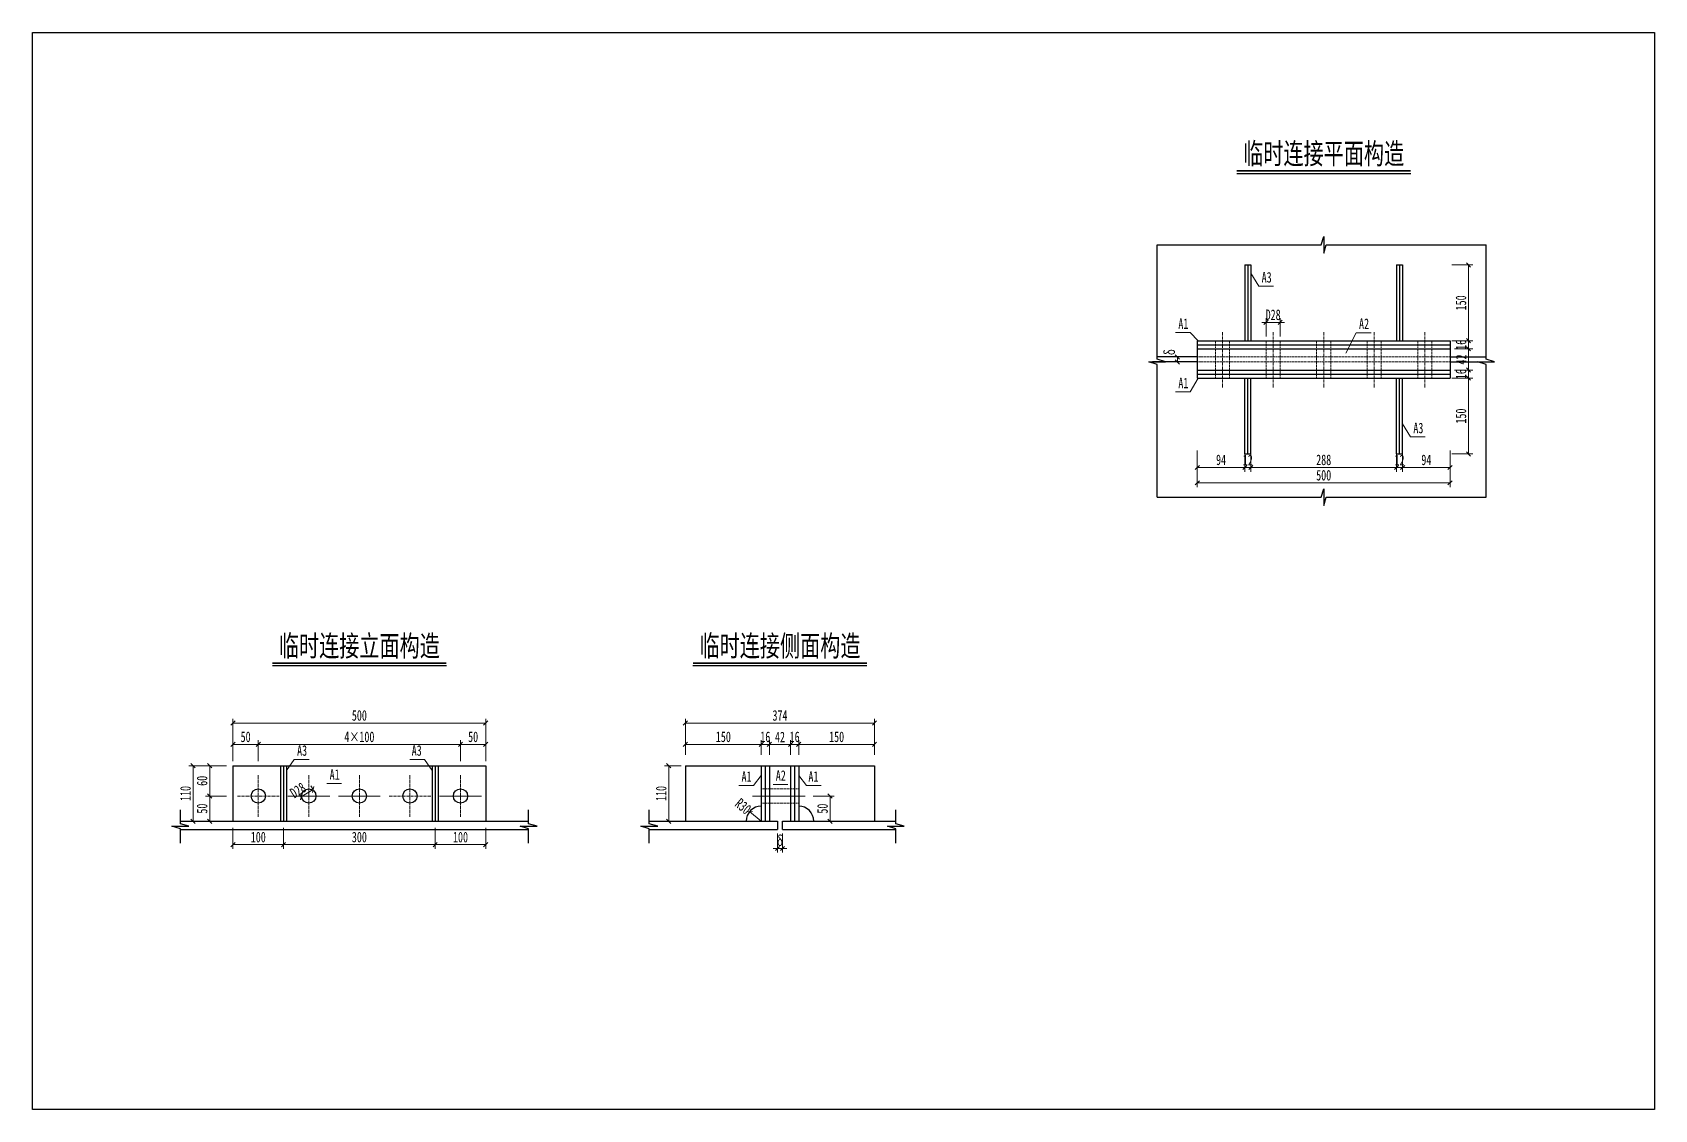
# Model space of a CAD drawing. Header units: millimetres. Extents: x 144887 to 156007, y -97691 to -90952.
# Drawn here: x 148843 to 152051, y -93083 to -90952 of the extents above; entities that cross this region are included whole.
import ezdxf
from ezdxf.enums import TextEntityAlignment as Align

# ---------------------------------------------------------------- set-up
doc = ezdxf.new("R2010")
doc.units = ezdxf.units.MM
doc.linetypes.add('CENTER2', pattern=[28.575, 19.05, -3.175, 3.175, -3.175])
doc.linetypes.add('DASHED', pattern=[0.75, 0.5, -0.25])
doc.layers.get('Defpoints').update_dxf_attribs({"color": 8})
for name, color, linetype, lineweight in [('中心线', 2, 'CENTER2', 15), ('文字', 7, 'Continuous', 15), ('标注线及字体', 2, 'Continuous', 15), ('细实线', 4, 'Continuous', 15), ('虚线', 7, 'DASHED', 13), ('钢板粗线', 1, 'Continuous', 25)]:
    doc.layers.add(name, color=color, linetype=linetype, lineweight=lineweight)
doc.styles.add('111', font='', dxfattribs={"width": 0.7})
doc.styles.add('BM_Dim', font='', dxfattribs={"width": 0.85})
doc.styles.get('111').set_extended_font_data('仿宋_GB2312')
doc.styles.get('BM_Dim').set_extended_font_data('仿宋_GB2312')
doc.dimstyles.new('200', dxfattribs={"dimscale": 0, "dimtxt": 2.5, "dimasz": 1, "dimexe": 1, "dimexo": 1, "dimgap": 0.6, "dimtad": 1, "dimdec": 0, "dimdsep": 46, "dimtxsty": '111', "dimblk": 'OBLIQUE', "dimcen": 0, "dimclrd": 4, "dimclre": 4, "dimclrt": 4, "dimadec": 1, "dimazin": 2, "dimtfac": 1, "dimtdec": 0, "dimtix": 1, "dimtmove": 2, "dimatfit": 3, "dimfxl": 4, "dimfxlon": 1, "dimtolj": 1, "dimlwd": -1, "dimlwe": -1, "dimarcsym": 0})

msp = doc.modelspace()

# ---------------------------------------------------------------- texts
at = {"layer": '文字', "style": 'BM_Dim', "width": 0.7}
for s, p in [('A3', (151283.7, -91453)), ('A1', (151118.9, -91544.7)), ('A2', (151476.3, -91544.9)), ('A1', (151118.9, -91662.1)), ('A3', (151583.7, -91751.2)), ('A3', (149375.9, -92389.4)), ('A3', (149602.6, -92389.4)), ('A1', (149440.3, -92436.9)), ('A1', (150255, -92440.8)), ('A2', (150322.7, -92439)), ('A1', (150387.2, -92440.8))]:
    msp.add_text(s, height=20.83, dxfattribs=at).set_placement(p, align=Align.BOTTOM_CENTER)
at = {"layer": '标注线及字体', "style": '111', "width": 0.7}
for s, p in [('临时连接平面构造', (151396.5, -91190.5)), ('临时连接立面构造', (149489.2, -92164.7)), ('临时连接侧面构造', (150321.1, -92164.7))]:
    msp.add_text(s, height=41.67, dxfattribs=at).set_placement(p, align=Align.MIDDLE)

# ---------------------------------------------------------------- blocks, each defined once
blk = doc.blocks.new('_Oblique')
at = {"color": 0, "linetype": 'ByBlock', "lineweight": -2}
blk.add_line((-0.5, -0.5), (0.5, 0.5), dxfattribs=at)
blk = doc.blocks.new('*D816')
at = {"layer": 'Defpoints', "color": 0}
for p in [(149239.2, -92360.7), (149239.2, -92403), (149289.2, -92408)]:
    blk.add_point(p, dxfattribs=at)
at = {"layer": '细实线', "color": 4}
for p, q in [((149239.2, -92394), (149239.2, -92352.4)), ((149289.2, -92360.7), (149239.2, -92360.7)), ((149289.2, -92394), (149289.2, -92352.4))]:
    blk.add_line(p, q, dxfattribs=at)
at = {"layer": '细实线', "color": 4, "xscale": 8.333333333333332, "yscale": 8.333333333333332, "zscale": 8.333333333333332, "rotation": 180}
blk.add_blockref('_Oblique', (149239.2, -92360.7), dxfattribs=at)
at = {"layer": '细实线', "color": 4, "xscale": 8.333333333333332, "yscale": 8.333333333333332, "zscale": 8.333333333333332}
blk.add_blockref('_Oblique', (149289.2, -92360.7), dxfattribs=at)
at = {"layer": '细实线', "color": 4, "insert": (149264.2, -92345.8), "char_height": 20.83, "attachment_point": 5, "style": '111'}
blk.add_mtext('\\A1;50', dxfattribs=at)
blk = doc.blocks.new('*D817')
at = {"layer": 'Defpoints', "color": 0}
for p in [(149289.2, -92360.7), (149289.2, -92403), (149689.2, -92403)]:
    blk.add_point(p, dxfattribs=at)
at = {"layer": '细实线', "color": 4}
for p, q in [((149289.2, -92394), (149289.2, -92352.4)), ((149689.2, -92360.7), (149289.2, -92360.7)), ((149689.2, -92394), (149689.2, -92352.4))]:
    blk.add_line(p, q, dxfattribs=at)
at = {"layer": '细实线', "color": 4, "xscale": 8.333333333333332, "yscale": 8.333333333333332, "zscale": 8.333333333333332, "rotation": 180}
blk.add_blockref('_Oblique', (149289.2, -92360.7), dxfattribs=at)
at = {"layer": '细实线', "color": 4, "xscale": 8.333333333333332, "yscale": 8.333333333333332, "zscale": 8.333333333333332}
blk.add_blockref('_Oblique', (149689.2, -92360.7), dxfattribs=at)
at = {"layer": '细实线', "color": 4, "insert": (149489.2, -92345.8), "char_height": 20.83, "attachment_point": 5, "style": '111'}
blk.add_mtext('\\A1;4×100', dxfattribs=at)
blk = doc.blocks.new('*D818')
at = {"layer": 'Defpoints', "color": 0}
for p in [(149739.2, -92360.7), (149689.2, -92403), (149739.2, -92403)]:
    blk.add_point(p, dxfattribs=at)
at = {"layer": '细实线', "color": 4}
for p, q in [((149689.2, -92394), (149689.2, -92352.4)), ((149689.2, -92360.7), (149739.2, -92360.7)), ((149739.2, -92394), (149739.2, -92352.4))]:
    blk.add_line(p, q, dxfattribs=at)
at = {"layer": '细实线', "color": 4, "xscale": 8.333333333333332, "yscale": 8.333333333333332, "zscale": 8.333333333333332, "rotation": 180}
blk.add_blockref('_Oblique', (149689.2, -92360.7), dxfattribs=at)
at = {"layer": '细实线', "color": 4, "xscale": 8.333333333333332, "yscale": 8.333333333333332, "zscale": 8.333333333333332}
blk.add_blockref('_Oblique', (149739.2, -92360.7), dxfattribs=at)
at = {"layer": '细实线', "color": 4, "insert": (149714.2, -92345.8), "char_height": 20.83, "attachment_point": 5, "style": '111'}
blk.add_mtext('\\A1;50', dxfattribs=at)
blk = doc.blocks.new('*D819')
at = {"layer": 'Defpoints', "color": 0}
for p in [(149739.2, -92318.4), (149239.2, -92389.3), (149739.2, -92389.3)]:
    blk.add_point(p, dxfattribs=at)
at = {"layer": '细实线', "color": 4}
for p, q in [((149239.2, -92351.8), (149239.2, -92310.1)), ((149239.2, -92318.4), (149739.2, -92318.4)), ((149739.2, -92351.8), (149739.2, -92310.1))]:
    blk.add_line(p, q, dxfattribs=at)
at = {"layer": '细实线', "color": 4, "xscale": 8.333333333333332, "yscale": 8.333333333333332, "zscale": 8.333333333333332, "rotation": 180}
blk.add_blockref('_Oblique', (149239.2, -92318.4), dxfattribs=at)
at = {"layer": '细实线', "color": 4, "xscale": 8.333333333333332, "yscale": 8.333333333333332, "zscale": 8.333333333333332}
blk.add_blockref('_Oblique', (149739.2, -92318.4), dxfattribs=at)
at = {"layer": '细实线', "color": 4, "insert": (149489.2, -92303.5), "char_height": 20.83, "attachment_point": 5, "style": '111'}
blk.add_mtext('\\A1;500', dxfattribs=at)
blk = doc.blocks.new('*D820')
at = {"layer": 'Defpoints', "color": 0}
for p in [(149252.9, -92402.8), (149193.1, -92462.8), (149252.9, -92462.8)]:
    blk.add_point(p, dxfattribs=at)
at = {"layer": '细实线', "color": 4}
for p, q in [((149226.4, -92402.8), (149184.7, -92402.8)), ((149193.1, -92402.8), (149193.1, -92462.8)), ((149226.4, -92462.8), (149184.7, -92462.8))]:
    blk.add_line(p, q, dxfattribs=at)
at = {"layer": '细实线', "color": 4, "xscale": 8.333333333333332, "yscale": 8.333333333333332, "zscale": 8.333333333333332}
for p, rotation in [((149193.1, -92402.8), 90), ((149193.1, -92462.8), 270)]:
    blk.add_blockref('_Oblique', p, dxfattribs=dict(at, rotation=rotation))
at = {"layer": '细实线', "color": 4, "insert": (149178.2, -92432.8), "char_height": 20.83, "attachment_point": 5, "rotation": 90, "style": '111'}
blk.add_mtext('\\A1;60', dxfattribs=at)
blk = doc.blocks.new('*D821')
at = {"layer": 'Defpoints', "color": 0}
for p in [(149287.4, -92462.8), (149193.1, -92512.8), (149258, -92512.8)]:
    blk.add_point(p, dxfattribs=at)
at = {"layer": '细实线', "color": 4}
for p, q in [((149226.4, -92462.8), (149184.7, -92462.8)), ((149193.1, -92462.8), (149193.1, -92512.8)), ((149226.4, -92512.8), (149184.7, -92512.8))]:
    blk.add_line(p, q, dxfattribs=at)
at = {"layer": '细实线', "color": 4, "xscale": 8.333333333333332, "yscale": 8.333333333333332, "zscale": 8.333333333333332}
for p, rotation in [((149193.1, -92462.8), 90), ((149193.1, -92512.8), 270)]:
    blk.add_blockref('_Oblique', p, dxfattribs=dict(at, rotation=rotation))
at = {"layer": '细实线', "color": 4, "insert": (149178.2, -92487.8), "char_height": 20.83, "attachment_point": 5, "rotation": 90, "style": '111'}
blk.add_mtext('\\A1;50', dxfattribs=at)
blk = doc.blocks.new('*D822')
at = {"layer": 'Defpoints', "color": 0}
for p in [(149239.2, -92402.8), (149160.2, -92512.8), (149239.2, -92512.8)]:
    blk.add_point(p, dxfattribs=at)
at = {"layer": '细实线', "color": 4}
for p, q in [((149193.5, -92402.8), (149151.8, -92402.8)), ((149160.2, -92402.8), (149160.2, -92512.8)), ((149193.5, -92512.8), (149151.8, -92512.8))]:
    blk.add_line(p, q, dxfattribs=at)
at = {"layer": '细实线', "color": 4, "xscale": 8.333333333333332, "yscale": 8.333333333333332, "zscale": 8.333333333333332}
for p, rotation in [((149160.2, -92402.8), 90), ((149160.2, -92512.8), 270)]:
    blk.add_blockref('_Oblique', p, dxfattribs=dict(at, rotation=rotation))
at = {"layer": '细实线', "color": 4, "insert": (149145.3, -92457.8), "char_height": 20.83, "attachment_point": 5, "rotation": 90, "style": '111'}
blk.add_mtext('\\A1;110', dxfattribs=at)
blk = doc.blocks.new('*D823')
at = {"layer": 'Defpoints', "color": 0}
for p in [(149239.2, -92512.8), (149339.2, -92512.8), (149339.2, -92559.1)]:
    blk.add_point(p, dxfattribs=at)
at = {"layer": '细实线', "color": 4}
for p, q in [((149239.2, -92525.7), (149239.2, -92567.4)), ((149339.2, -92525.7), (149339.2, -92567.4)), ((149239.2, -92559.1), (149339.2, -92559.1))]:
    blk.add_line(p, q, dxfattribs=at)
at = {"layer": '细实线', "color": 4, "xscale": 8.333333333333332, "yscale": 8.333333333333332, "zscale": 8.333333333333332, "rotation": 180}
blk.add_blockref('_Oblique', (149239.2, -92559.1), dxfattribs=at)
at = {"layer": '细实线', "color": 4, "xscale": 8.333333333333332, "yscale": 8.333333333333332, "zscale": 8.333333333333332}
blk.add_blockref('_Oblique', (149339.2, -92559.1), dxfattribs=at)
at = {"layer": '细实线', "color": 4, "insert": (149289.2, -92544.2), "char_height": 20.83, "attachment_point": 5, "style": '111'}
blk.add_mtext('\\A1;100', dxfattribs=at)
blk = doc.blocks.new('*D824')
at = {"layer": 'Defpoints', "color": 0}
for p in [(149339.2, -92512.8), (149639.2, -92512.8), (149639.2, -92559.1)]:
    blk.add_point(p, dxfattribs=at)
at = {"layer": '细实线', "color": 4}
for p, q in [((149339.2, -92525.7), (149339.2, -92567.4)), ((149639.2, -92525.7), (149639.2, -92567.4)), ((149339.2, -92559.1), (149639.2, -92559.1))]:
    blk.add_line(p, q, dxfattribs=at)
at = {"layer": '细实线', "color": 4, "xscale": 8.333333333333332, "yscale": 8.333333333333332, "zscale": 8.333333333333332, "rotation": 180}
blk.add_blockref('_Oblique', (149339.2, -92559.1), dxfattribs=at)
at = {"layer": '细实线', "color": 4, "xscale": 8.333333333333332, "yscale": 8.333333333333332, "zscale": 8.333333333333332}
blk.add_blockref('_Oblique', (149639.2, -92559.1), dxfattribs=at)
at = {"layer": '细实线', "color": 4, "insert": (149489.2, -92544.2), "char_height": 20.83, "attachment_point": 5, "style": '111'}
blk.add_mtext('\\A1;300', dxfattribs=at)
blk = doc.blocks.new('*D825')
at = {"layer": 'Defpoints', "color": 0}
for p in [(149639.2, -92512.8), (149739.2, -92512.8), (149639.2, -92559.1)]:
    blk.add_point(p, dxfattribs=at)
at = {"layer": '细实线', "color": 4}
for p, q in [((149639.2, -92525.7), (149639.2, -92567.4)), ((149739.2, -92525.7), (149739.2, -92567.4)), ((149739.2, -92559.1), (149639.2, -92559.1))]:
    blk.add_line(p, q, dxfattribs=at)
at = {"layer": '细实线', "color": 4, "xscale": 8.333333333333332, "yscale": 8.333333333333332, "zscale": 8.333333333333332, "rotation": 180}
blk.add_blockref('_Oblique', (149639.2, -92559.1), dxfattribs=at)
at = {"layer": '细实线', "color": 4, "xscale": 8.333333333333332, "yscale": 8.333333333333332, "zscale": 8.333333333333332}
blk.add_blockref('_Oblique', (149739.2, -92559.1), dxfattribs=at)
at = {"layer": '细实线', "color": 4, "insert": (149689.2, -92544.2), "char_height": 20.83, "attachment_point": 5, "style": '111'}
blk.add_mtext('\\A1;100', dxfattribs=at)
blk = doc.blocks.new('*D826')
at = {"layer": 'Defpoints', "color": 0}
for p in [(149397.6, -92449.8), (149401.1, -92455.4), (149377.4, -92470.3)]:
    blk.add_point(p, dxfattribs=at)
at = {"layer": '细实线', "color": 4}
for p, q in [((149373.9, -92464.7), (149369.5, -92457.7)), ((149373.9, -92464.7), (149397.6, -92449.8)), ((149397.6, -92449.8), (149393.2, -92442.8))]:
    blk.add_line(p, q, dxfattribs=at)
at = {"layer": '细实线', "color": 4, "xscale": 8.333333333333332, "yscale": 8.333333333333332, "zscale": 8.333333333333332}
for p, rotation in [((149373.9, -92464.7), 212.0726674628615), ((149397.6, -92449.8), 32.07266746286147)]:
    blk.add_blockref('_Oblique', p, dxfattribs=dict(at, rotation=rotation))
at = {"layer": '细实线', "color": 4, "insert": (149367.7, -92451.5), "char_height": 20.83, "attachment_point": 5, "rotation": 32.0727, "style": '111'}
blk.add_mtext('\\A1;D28', dxfattribs=at)
blk = doc.blocks.new('*D827')
at = {"layer": 'Defpoints', "color": 0}
for p in [(150284.1, -92360.7), (150134.1, -92389.3), (150284.1, -92389.3)]:
    blk.add_point(p, dxfattribs=at)
at = {"layer": '细实线', "color": 4}
for p, q in [((150134.1, -92381), (150134.1, -92352.4)), ((150134.1, -92360.7), (150284.1, -92360.7)), ((150284.1, -92381), (150284.1, -92352.4))]:
    blk.add_line(p, q, dxfattribs=at)
at = {"layer": '细实线', "color": 4, "xscale": 8.333333333333332, "yscale": 8.333333333333332, "zscale": 8.333333333333332, "rotation": 180}
blk.add_blockref('_Oblique', (150134.1, -92360.7), dxfattribs=at)
at = {"layer": '细实线', "color": 4, "xscale": 8.333333333333332, "yscale": 8.333333333333332, "zscale": 8.333333333333332}
blk.add_blockref('_Oblique', (150284.1, -92360.7), dxfattribs=at)
at = {"layer": '细实线', "color": 4, "insert": (150209.1, -92345.8), "char_height": 20.83, "attachment_point": 5, "style": '111'}
blk.add_mtext('\\A1;150', dxfattribs=at)
blk = doc.blocks.new('*D828')
at = {"layer": 'Defpoints', "color": 0}
for p in [(150300.1, -92360.7), (150284.1, -92389.3), (150300.1, -92389.3)]:
    blk.add_point(p, dxfattribs=at)
at = {"layer": '细实线', "color": 4}
for p, q in [((150284.1, -92360.7), (150275.7, -92360.7)), ((150284.1, -92381), (150284.1, -92352.4)), ((150284.1, -92360.7), (150300.1, -92360.7)), ((150300.1, -92381), (150300.1, -92352.4)), ((150300.1, -92360.7), (150308.4, -92360.7))]:
    blk.add_line(p, q, dxfattribs=at)
at = {"layer": '细实线', "color": 4, "xscale": 8.333333333333332, "yscale": 8.333333333333332, "zscale": 8.333333333333332}
blk.add_blockref('_Oblique', (150284.1, -92360.7), dxfattribs=at)
at = {"layer": '细实线', "color": 4, "xscale": 8.333333333333332, "yscale": 8.333333333333332, "zscale": 8.333333333333332, "rotation": 180}
blk.add_blockref('_Oblique', (150300.1, -92360.7), dxfattribs=at)
at = {"layer": '细实线', "color": 4, "insert": (150292.1, -92345.8), "char_height": 20.83, "attachment_point": 5, "style": '111'}
blk.add_mtext('\\A1;16', dxfattribs=at)
blk = doc.blocks.new('*D829')
at = {"layer": 'Defpoints', "color": 0}
for p in [(150342.1, -92360.7), (150300.1, -92389.3), (150342.1, -92389.3)]:
    blk.add_point(p, dxfattribs=at)
at = {"layer": '细实线', "color": 4}
for p, q in [((150300.1, -92381), (150300.1, -92352.4)), ((150300.1, -92360.7), (150342.1, -92360.7)), ((150342.1, -92381), (150342.1, -92352.4))]:
    blk.add_line(p, q, dxfattribs=at)
at = {"layer": '细实线', "color": 4, "xscale": 8.333333333333332, "yscale": 8.333333333333332, "zscale": 8.333333333333332, "rotation": 180}
blk.add_blockref('_Oblique', (150300.1, -92360.7), dxfattribs=at)
at = {"layer": '细实线', "color": 4, "xscale": 8.333333333333332, "yscale": 8.333333333333332, "zscale": 8.333333333333332}
blk.add_blockref('_Oblique', (150342.1, -92360.7), dxfattribs=at)
at = {"layer": '细实线', "color": 4, "insert": (150321.1, -92346), "char_height": 20.83, "attachment_point": 5, "style": '111'}
blk.add_mtext('\\A1;42', dxfattribs=at)
blk = doc.blocks.new('*D830')
at = {"layer": 'Defpoints', "color": 0}
for p in [(150358.1, -92360.7), (150358.1, -92389.3), (150508.1, -92389.3)]:
    blk.add_point(p, dxfattribs=at)
at = {"layer": '细实线', "color": 4}
for p, q in [((150358.1, -92381), (150358.1, -92352.4)), ((150508.1, -92360.7), (150358.1, -92360.7)), ((150508.1, -92381), (150508.1, -92352.4))]:
    blk.add_line(p, q, dxfattribs=at)
at = {"layer": '细实线', "color": 4, "xscale": 8.333333333333332, "yscale": 8.333333333333332, "zscale": 8.333333333333332, "rotation": 180}
blk.add_blockref('_Oblique', (150358.1, -92360.7), dxfattribs=at)
at = {"layer": '细实线', "color": 4, "xscale": 8.333333333333332, "yscale": 8.333333333333332, "zscale": 8.333333333333332}
blk.add_blockref('_Oblique', (150508.1, -92360.7), dxfattribs=at)
at = {"layer": '细实线', "color": 4, "insert": (150433.1, -92345.8), "char_height": 20.83, "attachment_point": 5, "style": '111'}
blk.add_mtext('\\A1;150', dxfattribs=at)
blk = doc.blocks.new('*D831')
at = {"layer": 'Defpoints', "color": 0}
for p in [(150342.1, -92360.7), (150342.1, -92389.3), (150358.1, -92389.3)]:
    blk.add_point(p, dxfattribs=at)
at = {"layer": '细实线', "color": 4}
for p, q in [((150342.1, -92360.7), (150333.7, -92360.7)), ((150342.1, -92381), (150342.1, -92352.4)), ((150358.1, -92360.7), (150342.1, -92360.7)), ((150358.1, -92381), (150358.1, -92352.4)), ((150358.1, -92360.7), (150366.4, -92360.7))]:
    blk.add_line(p, q, dxfattribs=at)
at = {"layer": '细实线', "color": 4, "xscale": 8.333333333333332, "yscale": 8.333333333333332, "zscale": 8.333333333333332}
blk.add_blockref('_Oblique', (150342.1, -92360.7), dxfattribs=at)
at = {"layer": '细实线', "color": 4, "xscale": 8.333333333333332, "yscale": 8.333333333333332, "zscale": 8.333333333333332, "rotation": 180}
blk.add_blockref('_Oblique', (150358.1, -92360.7), dxfattribs=at)
at = {"layer": '细实线', "color": 4, "insert": (150350.1, -92345.8), "char_height": 20.83, "attachment_point": 5, "style": '111'}
blk.add_mtext('\\A1;16', dxfattribs=at)
blk = doc.blocks.new('*D832')
at = {"layer": 'Defpoints', "color": 0}
for p in [(150508.1, -92318.4), (150134.1, -92389.3), (150508.1, -92389.3)]:
    blk.add_point(p, dxfattribs=at)
at = {"layer": '细实线', "color": 4}
for p, q in [((150134.1, -92351.8), (150134.1, -92310.1)), ((150134.1, -92318.4), (150508.1, -92318.4)), ((150508.1, -92351.8), (150508.1, -92310.1))]:
    blk.add_line(p, q, dxfattribs=at)
at = {"layer": '细实线', "color": 4, "xscale": 8.333333333333332, "yscale": 8.333333333333332, "zscale": 8.333333333333332, "rotation": 180}
blk.add_blockref('_Oblique', (150134.1, -92318.4), dxfattribs=at)
at = {"layer": '细实线', "color": 4, "xscale": 8.333333333333332, "yscale": 8.333333333333332, "zscale": 8.333333333333332}
blk.add_blockref('_Oblique', (150508.1, -92318.4), dxfattribs=at)
at = {"layer": '细实线', "color": 4, "insert": (150321.1, -92303.5), "char_height": 20.83, "attachment_point": 5, "style": '111'}
blk.add_mtext('\\A1;374', dxfattribs=at)
blk = doc.blocks.new('*D833')
at = {"layer": 'Defpoints', "color": 0}
for p in [(150134.1, -92402.8), (150101, -92512.8), (150134.1, -92512.8)]:
    blk.add_point(p, dxfattribs=at)
at = {"layer": '细实线', "color": 4}
for p, q in [((150125.7, -92402.8), (150092.6, -92402.8)), ((150101, -92402.8), (150101, -92512.8)), ((150125.7, -92512.8), (150092.6, -92512.8))]:
    blk.add_line(p, q, dxfattribs=at)
at = {"layer": '细实线', "color": 4, "xscale": 8.333333333333332, "yscale": 8.333333333333332, "zscale": 8.333333333333332}
for p, rotation in [((150101, -92402.8), 90), ((150101, -92512.8), 270)]:
    blk.add_blockref('_Oblique', p, dxfattribs=dict(at, rotation=rotation))
at = {"layer": '细实线', "color": 4, "insert": (150086.1, -92457.8), "char_height": 20.83, "attachment_point": 5, "rotation": 90, "style": '111'}
blk.add_mtext('\\A1;110', dxfattribs=at)
blk = doc.blocks.new('*D834')
at = {"layer": 'Defpoints', "color": 0}
for p in [(150371.1, -92462.8), (150358.1, -92512.8), (150420.2, -92512.8)]:
    blk.add_point(p, dxfattribs=at)
at = {"layer": '细实线', "color": 4}
for p, q in [((150386.9, -92462.8), (150428.5, -92462.8)), ((150420.2, -92462.8), (150420.2, -92512.8)), ((150386.9, -92512.8), (150428.5, -92512.8))]:
    blk.add_line(p, q, dxfattribs=at)
at = {"layer": '细实线', "color": 4, "xscale": 8.333333333333332, "yscale": 8.333333333333332, "zscale": 8.333333333333332}
for p, rotation in [((150420.2, -92462.8), 90), ((150420.2, -92512.8), 270)]:
    blk.add_blockref('_Oblique', p, dxfattribs=dict(at, rotation=rotation))
at = {"layer": '细实线', "color": 4, "insert": (150405.3, -92487.8), "char_height": 20.83, "attachment_point": 5, "rotation": 90, "style": '111'}
blk.add_mtext('\\A1;50', dxfattribs=at)
blk = doc.blocks.new('*D835')
at = {"layer": 'Defpoints', "color": 0}
for p in [(150260.9, -92493.7), (150284.1, -92512.8)]:
    blk.add_point(p, dxfattribs=at)
at = {"layer": '细实线', "color": 4}
for p in [(150260.9, -92493.7), (150284.1, -92512.8)]:
    blk.add_line(p, (150260.9, -92493.7), dxfattribs=at)
at = {"layer": '细实线', "color": 4, "xscale": 8.333333333333332, "yscale": 8.333333333333332, "zscale": 8.333333333333332, "rotation": 320.4011277066479}
blk.add_blockref('_Oblique', (150260.9, -92493.7), dxfattribs=at)
at = {"layer": '细实线', "color": 4, "insert": (150248.2, -92483.2), "char_height": 20.83, "attachment_point": 5, "rotation": 320.4011, "style": '111'}
blk.add_mtext('\\A1;R30', dxfattribs=at)
blk = doc.blocks.new('*D836')
at = {"layer": 'Defpoints', "color": 0}
for p in [(150316.1, -92528.8), (150326.1, -92528.8), (150326.1, -92566.6)]:
    blk.add_point(p, dxfattribs=at)
at = {"layer": '细实线', "color": 4}
for p, q in [((150316.1, -92537.2), (150316.1, -92574.9)), ((150326.1, -92537.2), (150326.1, -92574.9)), ((150316.1, -92566.6), (150307.7, -92566.6)), ((150316.1, -92566.6), (150326.1, -92566.6)), ((150326.1, -92566.6), (150334.4, -92566.6))]:
    blk.add_line(p, q, dxfattribs=at)
at = {"layer": '细实线', "color": 4, "xscale": 8.333333333333332, "yscale": 8.333333333333332, "zscale": 8.333333333333332}
blk.add_blockref('_Oblique', (150316.1, -92566.6), dxfattribs=at)
at = {"layer": '细实线', "color": 4, "xscale": 8.333333333333332, "yscale": 8.333333333333332, "zscale": 8.333333333333332, "rotation": 180}
blk.add_blockref('_Oblique', (150326.1, -92566.6), dxfattribs=at)
at = {"layer": '细实线', "color": 4, "insert": (150321.1, -92551.5), "char_height": 20.83, "attachment_point": 5, "style": '111'}
blk.add_mtext('\\A1;δ', dxfattribs=at)
blk = doc.blocks.new('*D837')
at = {"layer": 'Defpoints', "color": 0}
for p in [(151161.9, -91593.9), (151107.1, -91603.9), (151161.9, -91603.9)]:
    blk.add_point(p, dxfattribs=at)
at = {"layer": '细实线', "color": 4}
for p, q in [((151140.4, -91593.9), (151098.8, -91593.9)), ((151107.1, -91593.9), (151107.1, -91603.9)), ((151140.4, -91603.9), (151098.8, -91603.9))]:
    blk.add_line(p, q, dxfattribs=at)
at = {"layer": '细实线', "color": 4, "xscale": 8.333333333333332, "yscale": 8.333333333333332, "zscale": 8.333333333333332}
for p, rotation in [((151107.1, -91593.9), 90), ((151107.1, -91603.9), 270)]:
    blk.add_blockref('_Oblique', p, dxfattribs=dict(at, rotation=rotation))
at = {"layer": '细实线', "color": 4, "insert": (151092, -91584.5), "char_height": 20.83, "attachment_point": 5, "rotation": 90, "style": '111'}
blk.add_mtext('\\A1;δ', dxfattribs=at)
blk = doc.blocks.new('*D838')
at = {"layer": 'Defpoints', "color": 0}
for p in [(151146.5, -91630.3), (151240.5, -91630.3), (151240.5, -91812.6)]:
    blk.add_point(p, dxfattribs=at)
at = {"layer": '细实线', "color": 4}
for p, q in [((151146.5, -91779.3), (151146.5, -91821)), ((151240.5, -91779.3), (151240.5, -91821)), ((151146.5, -91812.6), (151240.5, -91812.6))]:
    blk.add_line(p, q, dxfattribs=at)
at = {"layer": '细实线', "color": 4, "xscale": 8.333333333333332, "yscale": 8.333333333333332, "zscale": 8.333333333333332, "rotation": 180}
blk.add_blockref('_Oblique', (151146.5, -91812.6), dxfattribs=at)
at = {"layer": '细实线', "color": 4, "xscale": 8.333333333333332, "yscale": 8.333333333333332, "zscale": 8.333333333333332}
blk.add_blockref('_Oblique', (151240.5, -91812.6), dxfattribs=at)
at = {"layer": '细实线', "color": 4, "insert": (151193.5, -91797.7), "char_height": 20.83, "attachment_point": 5, "style": '111'}
blk.add_mtext('\\A1;94', dxfattribs=at)
blk = doc.blocks.new('*D839')
at = {"layer": 'Defpoints', "color": 0}
for p in [(151240.5, -91780.3), (151252.5, -91780.3), (151252.5, -91812.6)]:
    blk.add_point(p, dxfattribs=at)
at = {"layer": '细实线', "color": 4}
for p, q in [((151240.5, -91788.6), (151240.5, -91821)), ((151252.5, -91788.6), (151252.5, -91821)), ((151240.5, -91812.6), (151232.2, -91812.6)), ((151240.5, -91812.6), (151252.5, -91812.6)), ((151252.5, -91812.6), (151260.9, -91812.6))]:
    blk.add_line(p, q, dxfattribs=at)
at = {"layer": '细实线', "color": 4, "xscale": 8.333333333333332, "yscale": 8.333333333333332, "zscale": 8.333333333333332}
blk.add_blockref('_Oblique', (151240.5, -91812.6), dxfattribs=at)
at = {"layer": '细实线', "color": 4, "xscale": 8.333333333333332, "yscale": 8.333333333333332, "zscale": 8.333333333333332, "rotation": 180}
blk.add_blockref('_Oblique', (151252.5, -91812.6), dxfattribs=at)
at = {"layer": '细实线', "color": 4, "insert": (151246.5, -91797.9), "char_height": 20.83, "attachment_point": 5, "style": '111'}
blk.add_mtext('\\A1;12', dxfattribs=at)
blk = doc.blocks.new('*D840')
at = {"layer": 'Defpoints', "color": 0}
for p in [(151252.5, -91630.3), (151540.5, -91630.3), (151540.5, -91812.6)]:
    blk.add_point(p, dxfattribs=at)
at = {"layer": '细实线', "color": 4}
for p, q in [((151252.5, -91779.3), (151252.5, -91821)), ((151540.5, -91779.3), (151540.5, -91821)), ((151252.5, -91812.6), (151540.5, -91812.6))]:
    blk.add_line(p, q, dxfattribs=at)
at = {"layer": '细实线', "color": 4, "xscale": 8.333333333333332, "yscale": 8.333333333333332, "zscale": 8.333333333333332, "rotation": 180}
blk.add_blockref('_Oblique', (151252.5, -91812.6), dxfattribs=at)
at = {"layer": '细实线', "color": 4, "xscale": 8.333333333333332, "yscale": 8.333333333333332, "zscale": 8.333333333333332}
blk.add_blockref('_Oblique', (151540.5, -91812.6), dxfattribs=at)
at = {"layer": '细实线', "color": 4, "insert": (151396.5, -91797.7), "char_height": 20.83, "attachment_point": 5, "style": '111'}
blk.add_mtext('\\A1;288', dxfattribs=at)
blk = doc.blocks.new('*D841')
at = {"layer": 'Defpoints', "color": 0}
for p in [(151552.5, -91630.3), (151646.5, -91630.3), (151552.5, -91812.6)]:
    blk.add_point(p, dxfattribs=at)
at = {"layer": '细实线', "color": 4}
for p, q in [((151552.5, -91779.3), (151552.5, -91821)), ((151646.5, -91779.3), (151646.5, -91821)), ((151646.5, -91812.6), (151552.5, -91812.6))]:
    blk.add_line(p, q, dxfattribs=at)
at = {"layer": '细实线', "color": 4, "xscale": 8.333333333333332, "yscale": 8.333333333333332, "zscale": 8.333333333333332, "rotation": 180}
blk.add_blockref('_Oblique', (151552.5, -91812.6), dxfattribs=at)
at = {"layer": '细实线', "color": 4, "xscale": 8.333333333333332, "yscale": 8.333333333333332, "zscale": 8.333333333333332}
blk.add_blockref('_Oblique', (151646.5, -91812.6), dxfattribs=at)
at = {"layer": '细实线', "color": 4, "insert": (151599.5, -91797.7), "char_height": 20.83, "attachment_point": 5, "style": '111'}
blk.add_mtext('\\A1;94', dxfattribs=at)
blk = doc.blocks.new('*D842')
at = {"layer": 'Defpoints', "color": 0}
for p in [(151540.5, -91780.3), (151552.5, -91780.3), (151540.5, -91812.6)]:
    blk.add_point(p, dxfattribs=at)
at = {"layer": '细实线', "color": 4}
for p, q in [((151540.5, -91788.6), (151540.5, -91821)), ((151552.5, -91788.6), (151552.5, -91821)), ((151540.5, -91812.6), (151532.2, -91812.6)), ((151552.5, -91812.6), (151540.5, -91812.6)), ((151552.5, -91812.6), (151560.9, -91812.6))]:
    blk.add_line(p, q, dxfattribs=at)
at = {"layer": '细实线', "color": 4, "xscale": 8.333333333333332, "yscale": 8.333333333333332, "zscale": 8.333333333333332}
blk.add_blockref('_Oblique', (151540.5, -91812.6), dxfattribs=at)
at = {"layer": '细实线', "color": 4, "xscale": 8.333333333333332, "yscale": 8.333333333333332, "zscale": 8.333333333333332, "rotation": 180}
blk.add_blockref('_Oblique', (151552.5, -91812.6), dxfattribs=at)
at = {"layer": '细实线', "color": 4, "insert": (151546.5, -91797.9), "char_height": 20.83, "attachment_point": 5, "style": '111'}
blk.add_mtext('\\A1;12', dxfattribs=at)
blk = doc.blocks.new('*D843')
at = {"layer": 'Defpoints', "color": 0}
for p in [(151146.5, -91653.3), (151646.5, -91653.3), (151646.5, -91843)]:
    blk.add_point(p, dxfattribs=at)
at = {"layer": '细实线', "color": 4}
for p, q in [((151146.5, -91809.7), (151146.5, -91851.4)), ((151646.5, -91809.7), (151646.5, -91851.4)), ((151146.5, -91843), (151646.5, -91843))]:
    blk.add_line(p, q, dxfattribs=at)
at = {"layer": '细实线', "color": 4, "xscale": 8.333333333333332, "yscale": 8.333333333333332, "zscale": 8.333333333333332, "rotation": 180}
blk.add_blockref('_Oblique', (151146.5, -91843), dxfattribs=at)
at = {"layer": '细实线', "color": 4, "xscale": 8.333333333333332, "yscale": 8.333333333333332, "zscale": 8.333333333333332}
blk.add_blockref('_Oblique', (151646.5, -91843), dxfattribs=at)
at = {"layer": '细实线', "color": 4, "insert": (151396.5, -91828.1), "char_height": 20.83, "attachment_point": 5, "style": '111'}
blk.add_mtext('\\A1;500', dxfattribs=at)
blk = doc.blocks.new('*D844')
at = {"layer": 'Defpoints', "color": 0}
for p in [(151552.5, -91635.9), (151552.5, -91785.9), (151683, -91785.9)]:
    blk.add_point(p, dxfattribs=at)
at = {"layer": '细实线', "color": 4}
for p, q in [((151649.7, -91635.9), (151691.4, -91635.9)), ((151683, -91635.9), (151683, -91785.9)), ((151649.7, -91785.9), (151691.4, -91785.9))]:
    blk.add_line(p, q, dxfattribs=at)
at = {"layer": '细实线', "color": 4, "xscale": 8.333333333333332, "yscale": 8.333333333333332, "zscale": 8.333333333333332}
for p, rotation in [((151683, -91635.9), 90), ((151683, -91785.9), 270)]:
    blk.add_blockref('_Oblique', p, dxfattribs=dict(at, rotation=rotation))
at = {"layer": '细实线', "color": 4, "insert": (151668.1, -91710.9), "char_height": 20.83, "attachment_point": 5, "rotation": 90, "style": '111'}
blk.add_mtext('\\A1;150', dxfattribs=at)
blk = doc.blocks.new('*D845')
at = {"layer": 'Defpoints', "color": 0}
for p in [(151646.5, -91619.9), (151683, -91619.9), (151646.5, -91635.9)]:
    blk.add_point(p, dxfattribs=at)
at = {"layer": '细实线', "color": 4}
for p, q in [((151654.9, -91619.9), (151691.4, -91619.9)), ((151683, -91619.9), (151683, -91611.6)), ((151683, -91635.9), (151683, -91619.9)), ((151654.9, -91635.9), (151691.4, -91635.9)), ((151683, -91635.9), (151683, -91644.3))]:
    blk.add_line(p, q, dxfattribs=at)
at = {"layer": '细实线', "color": 4, "xscale": 8.333333333333332, "yscale": 8.333333333333332, "zscale": 8.333333333333332}
for p, rotation in [((151683, -91619.9), 270), ((151683, -91635.9), 90)]:
    blk.add_blockref('_Oblique', p, dxfattribs=dict(at, rotation=rotation))
at = {"layer": '细实线', "color": 4, "insert": (151668.1, -91627.9), "char_height": 20.83, "attachment_point": 5, "rotation": 90, "style": '111'}
blk.add_mtext('\\A1;16', dxfattribs=at)
blk = doc.blocks.new('*D846')
at = {"layer": 'Defpoints', "color": 0}
for p in [(151646.5, -91577.9), (151683, -91577.9), (151646.5, -91619.9)]:
    blk.add_point(p, dxfattribs=at)
at = {"layer": '细实线', "color": 4}
for p, q in [((151654.9, -91577.9), (151691.4, -91577.9)), ((151683, -91619.9), (151683, -91577.9)), ((151654.9, -91619.9), (151691.4, -91619.9))]:
    blk.add_line(p, q, dxfattribs=at)
at = {"layer": '细实线', "color": 4, "xscale": 8.333333333333332, "yscale": 8.333333333333332, "zscale": 8.333333333333332}
for p, rotation in [((151683, -91577.9), 90), ((151683, -91619.9), 270)]:
    blk.add_blockref('_Oblique', p, dxfattribs=dict(at, rotation=rotation))
at = {"layer": '细实线', "color": 4, "insert": (151668.4, -91598.9), "char_height": 20.83, "attachment_point": 5, "rotation": 90, "style": '111'}
blk.add_mtext('\\A1;42', dxfattribs=at)
blk = doc.blocks.new('*D847')
at = {"layer": 'Defpoints', "color": 0}
for p in [(151552.5, -91411.9), (151683, -91411.9), (151552.5, -91561.9)]:
    blk.add_point(p, dxfattribs=at)
at = {"layer": '细实线', "color": 4}
for p, q in [((151649.7, -91411.9), (151691.4, -91411.9)), ((151683, -91561.9), (151683, -91411.9)), ((151649.7, -91561.9), (151691.4, -91561.9))]:
    blk.add_line(p, q, dxfattribs=at)
at = {"layer": '细实线', "color": 4, "xscale": 8.333333333333332, "yscale": 8.333333333333332, "zscale": 8.333333333333332}
for p, rotation in [((151683, -91411.9), 90), ((151683, -91561.9), 270)]:
    blk.add_blockref('_Oblique', p, dxfattribs=dict(at, rotation=rotation))
at = {"layer": '细实线', "color": 4, "insert": (151668.1, -91486.9), "char_height": 20.83, "attachment_point": 5, "rotation": 90, "style": '111'}
blk.add_mtext('\\A1;150', dxfattribs=at)
blk = doc.blocks.new('*D848')
at = {"layer": 'Defpoints', "color": 0}
for p in [(151646.5, -91561.9), (151646.5, -91577.9), (151683, -91577.9)]:
    blk.add_point(p, dxfattribs=at)
at = {"layer": '细实线', "color": 4}
for p, q in [((151654.9, -91561.9), (151691.4, -91561.9)), ((151683, -91561.9), (151683, -91553.6)), ((151683, -91561.9), (151683, -91577.9)), ((151654.9, -91577.9), (151691.4, -91577.9)), ((151683, -91577.9), (151683, -91586.3))]:
    blk.add_line(p, q, dxfattribs=at)
at = {"layer": '细实线', "color": 4, "xscale": 8.333333333333332, "yscale": 8.333333333333332, "zscale": 8.333333333333332}
for p, rotation in [((151683, -91561.9), 270), ((151683, -91577.9), 90)]:
    blk.add_blockref('_Oblique', p, dxfattribs=dict(at, rotation=rotation))
at = {"layer": '细实线', "color": 4, "insert": (151668.1, -91569.9), "char_height": 20.83, "attachment_point": 5, "rotation": 90, "style": '111'}
blk.add_mtext('\\A1;16', dxfattribs=at)
blk = doc.blocks.new('*D849')
at = {"layer": 'Defpoints', "color": 0}
for p in [(151310.5, -91525.6), (151282.5, -91561.9), (151310.5, -91561.9)]:
    blk.add_point(p, dxfattribs=at)
at = {"layer": '细实线', "color": 4}
for p, q in [((151282.5, -91525.6), (151274.2, -91525.6)), ((151282.5, -91553.6), (151282.5, -91517.2)), ((151282.5, -91525.6), (151310.5, -91525.6)), ((151310.5, -91553.6), (151310.5, -91517.2)), ((151310.5, -91525.6), (151318.9, -91525.6))]:
    blk.add_line(p, q, dxfattribs=at)
at = {"layer": '细实线', "color": 4, "xscale": 8.333333333333332, "yscale": 8.333333333333332, "zscale": 8.333333333333332}
blk.add_blockref('_Oblique', (151282.5, -91525.6), dxfattribs=at)
at = {"layer": '细实线', "color": 4, "xscale": 8.333333333333332, "yscale": 8.333333333333332, "zscale": 8.333333333333332, "rotation": 180}
blk.add_blockref('_Oblique', (151310.5, -91525.6), dxfattribs=at)
at = {"layer": '细实线', "color": 4, "insert": (151296.5, -91510.6), "char_height": 20.83, "attachment_point": 5, "style": '111'}
blk.add_mtext('\\A1;D28', dxfattribs=at)

# ---------------------------------------------------------------- dimensions: what is measured, and where the dimension line sits
at = {"layer": '细实线'}
for base, p1, p2, angle, picture, middle in [((151683, -91411.9), (151552.5, -91561.9), (151552.5, -91411.9), 270, '*D847', (151668.1, -91486.9)), ((151683, -91577.9), (151646.5, -91561.9), (151646.5, -91577.9), 270, '*D848', (151668.1, -91569.9)), ((151683, -91577.9), (151646.5, -91619.9), (151646.5, -91577.9), 90, '*D846', (151668.4, -91598.9)), ((151683, -91619.9), (151646.5, -91635.9), (151646.5, -91619.9), 90, '*D845', (151668.1, -91627.9)), ((151552.5, -91812.6), (151646.5, -91630.3), (151552.5, -91630.3), 180, '*D841', (151599.5, -91797.7)), ((151683, -91785.9), (151552.5, -91635.9), (151552.5, -91785.9), 90, '*D844', (151668.1, -91710.9)), ((151540.5, -91812.6), (151552.5, -91780.3), (151540.5, -91780.3), 180, '*D842', (151546.5, -91797.9)), ((149739.2, -92360.7), (149689.2, -92403), (149739.2, -92403), 180, '*D818', (149714.2, -92345.8)), ((150342.1, -92360.7), (150358.1, -92389.3), (150342.1, -92389.3), 180, '*D831', (150350.1, -92345.8)), ((150358.1, -92360.7), (150508.1, -92389.3), (150358.1, -92389.3), 180, '*D830', (150433.1, -92345.8)), ((149160.2, -92512.8), (149239.2, -92402.8), (149239.2, -92512.8), 90, '*D822', (149145.3, -92457.8)), ((149193.1, -92462.8), (149252.9, -92402.8), (149252.9, -92462.8), 90, '*D820', (149178.2, -92432.8)), ((150101, -92512.8), (150134.1, -92402.8), (150134.1, -92512.8), 90, '*D833', (150086.1, -92457.8)), ((149193.1, -92512.8), (149287.4, -92462.8), (149258, -92512.8), 90, '*D821', (149178.2, -92487.8)), ((150420.2, -92512.8), (150371.1, -92462.8), (150358.1, -92512.8), 90, '*D834', (150405.3, -92487.8)), ((149639.2, -92559.1), (149739.2, -92512.8), (149639.2, -92512.8), 180, '*D825', (149689.2, -92544.2))]:
    dim = msp.add_linear_dim(base=base, p1=p1, p2=p2, angle=angle, dimstyle='200', override={"dimscale": 8.333333}, dxfattribs=at)
    dim.commit()
    dim.dimension.update_dxf_attribs({"geometry": picture, "text_midpoint": middle})
for base, p1, p2, text, picture, middle in [((151310.5, -91525.6), (151282.5, -91561.9), (151310.5, -91561.9), 'D<>', '*D849', (151296.5, -91510.6)), ((149289.2, -92360.7), (149689.2, -92403), (149289.2, -92403), '4×100', '*D817', (149489.2, -92345.8)), ((150326.1, -92566.6), (150316.1, -92528.8), (150326.1, -92528.8), 'δ', '*D836', (150321.1, -92551.5))]:
    dim = msp.add_linear_dim(base=base, p1=p1, p2=p2, text=text, dimstyle='200', override={"dimscale": 8.333333}, dxfattribs=at)
    dim.commit()
    dim.dimension.update_dxf_attribs({"geometry": picture, "text_midpoint": middle})
for base, p1, p2, angle, text, override, picture, middle, dimtype in [((151107.1, -91603.9), (151161.9, -91593.9), (151161.9, -91603.9), 90, 'δ', {"dimscale": 8.333333, "dimtxsty": '111'}, '*D837', (151092, -91584.5), 160), ((149397.6, -92449.8), (149377.4, -92470.3), (149401.1, -92455.4), 32.0727, 'D<>', {"dimscale": 8.333333}, '*D826', (149367.7, -92451.5), 161)]:
    dim = msp.add_linear_dim(base=base, p1=p1, p2=p2, angle=angle, text=text, dimstyle='200', override=override, dxfattribs=at)
    dim.commit()
    dim.dimension.update_dxf_attribs({"geometry": picture, "text_midpoint": middle, "dimtype": dimtype})
for base, p1, p2, picture, middle in [((151240.5, -91812.6), (151146.5, -91630.3), (151240.5, -91630.3), '*D838', (151193.5, -91797.7)), ((151646.5, -91843), (151146.5, -91653.3), (151646.5, -91653.3), '*D843', (151396.5, -91828.1)), ((151540.5, -91812.6), (151252.5, -91630.3), (151540.5, -91630.3), '*D840', (151396.5, -91797.7)), ((151252.5, -91812.6), (151240.5, -91780.3), (151252.5, -91780.3), '*D839', (151246.5, -91797.9)), ((149739.2, -92318.4), (149239.2, -92389.3), (149739.2, -92389.3), '*D819', (149489.2, -92303.5)), ((150508.1, -92318.4), (150134.1, -92389.3), (150508.1, -92389.3), '*D832', (150321.1, -92303.5)), ((149239.2, -92360.7), (149289.2, -92408), (149239.2, -92403), '*D816', (149264.2, -92345.8)), ((150284.1, -92360.7), (150134.1, -92389.3), (150284.1, -92389.3), '*D827', (150209.1, -92345.8)), ((150300.1, -92360.7), (150284.1, -92389.3), (150300.1, -92389.3), '*D828', (150292.1, -92345.8)), ((150342.1, -92360.7), (150300.1, -92389.3), (150342.1, -92389.3), '*D829', (150321.1, -92346)), ((149339.2, -92559.1), (149239.2, -92512.8), (149339.2, -92512.8), '*D823', (149289.2, -92544.2)), ((149639.2, -92559.1), (149339.2, -92512.8), (149639.2, -92512.8), '*D824', (149489.2, -92544.2))]:
    dim = msp.add_linear_dim(base=base, p1=p1, p2=p2, dimstyle='200', override={"dimscale": 8.333333}, dxfattribs=at)
    dim.commit()
    dim.dimension.update_dxf_attribs({"geometry": picture, "text_midpoint": middle})
dim = msp.add_radius_dim(center=(150284.1, -92512.8), mpoint=(150260.9, -92493.7), dimstyle='200', override={"dimscale": 8.333333}, dxfattribs=at)
dim.commit()
dim.dimension.update_dxf_attribs({"geometry": '*D835', "text_midpoint": (150248.2, -92483.2), "dimtype": 164})

# ---------------------------------------------------------------- linework, layer by layer
for p, q in [((151224.5, -91230.6), (151568.6, -91230.6)), ((149317.2, -92204.8), (149661.3, -92204.8)), ((150149, -92204.8), (150493.1, -92204.8))]:
    msp.add_line(p, q)
at = {"const_width": 3}
for points in [[(151224.5, -91225.6), (151568.6, -91225.6)], [(149317.2, -92199.8), (149661.3, -92199.8)], [(150149, -92199.8), (150493.1, -92199.8)]]:
    msp.add_lwpolyline(points, dxfattribs=at)
for points in [[(151067.1, -91871.5), (151067.1, -91608.6), (151050.5, -91603.6), (151083.8, -91603.6), (151067.1, -91598.6), (151067.1, -91592), (151067.1, -91372)], [(151067.1, -91372), (151391.5, -91372), (151396.5, -91355.4), (151396.5, -91388.7), (151401.5, -91372), (151408.2, -91372), (151717.8, -91372)], [(151717.8, -91871.5), (151717.8, -91608.6), (151701.1, -91603.6), (151734.5, -91603.6), (151717.8, -91598.6), (151717.8, -91592), (151717.8, -91372)], [(151067.1, -91871.5), (151391.5, -91871.5), (151396.5, -91854.8), (151396.5, -91888.2), (151401.5, -91871.5), (151408.2, -91871.5), (151717.8, -91871.5)], [(149135.1, -92556.1), (149135.1, -92527.7), (149118.4, -92522.7), (149151.7, -92522.7), (149135.1, -92517.7), (149135.1, -92511), (149135.1, -92490.5)], [(149824, -92556.1), (149824, -92527.7), (149807.3, -92522.7), (149840.7, -92522.7), (149824, -92517.7), (149824, -92511), (149824, -92490.5)], [(150062.7, -92556.1), (150062.7, -92527.7), (150046.1, -92522.7), (150079.4, -92522.7), (150062.7, -92517.7), (150062.7, -92511), (150062.7, -92490.5)], [(150550.2, -92556.1), (150550.2, -92527.7), (150533.5, -92522.7), (150566.8, -92522.7), (150550.2, -92517.7), (150550.2, -92511), (150550.2, -92490.5)]]:
    msp.add_lwpolyline(points)
at = {"layer": 'Defpoints'}
for p, q in [((151246.5, -91411.9), (151246.5, -91561.9)), ((151546.5, -91411.9), (151546.5, -91561.9)), ((151146.5, -91569.9), (151646.5, -91569.9)), ((151146.5, -91627.9), (151646.5, -91627.9)), ((151246.5, -91785.9), (151246.5, -91635.9)), ((151546.5, -91785.9), (151546.5, -91635.9)), ((149339.2, -92402.8), (149339.2, -92512.8)), ((149639.2, -92402.8), (149639.2, -92512.8)), ((150292.1, -92402.8), (150292.1, -92512.8)), ((150350.1, -92402.8), (150350.1, -92512.8))]:
    msp.add_line(p, q, dxfattribs=at)
msp.add_lwpolyline([(148842.6, -90951.7), (152050.9, -90951.7), (152050.9, -93083.4), (148842.6, -93083.4)], close=True, dxfattribs=at)
at = {"layer": '中心线', "ltscale": 0.3}
for p, q in [((151196.5, -91544.7), (151196.5, -91655.2)), ((151296.5, -91544.7), (151296.5, -91655.2)), ((151396.5, -91544.7), (151396.5, -91655.2)), ((151496.5, -91544.7), (151496.5, -91655.2)), ((151596.5, -91544.7), (151596.5, -91655.2)), ((149289.2, -92421.5), (149289.2, -92504.2)), ((149389.2, -92421.5), (149389.2, -92504.2)), ((149489.2, -92421.5), (149489.2, -92504.2)), ((149589.2, -92421.5), (149589.2, -92504.2)), ((149689.2, -92421.5), (149689.2, -92504.2)), ((149247.9, -92462.8), (149330.6, -92462.8)), ((149347.9, -92462.8), (149430.6, -92462.8)), ((149447.9, -92462.8), (149530.6, -92462.8)), ((149547.9, -92462.8), (149630.6, -92462.8)), ((149647.9, -92462.8), (149730.6, -92462.8)), ((150266.9, -92462.8), (150371.1, -92462.8))]:
    msp.add_line(p, q, dxfattribs=at)
at = {"layer": '细实线'}
for p, q in [((151268.3, -91454), (151252.5, -91428.3)), ((151268.3, -91454), (151297.5, -91454)), ((151103.5, -91545.7), (151132.7, -91545.7)), ((151132.7, -91545.7), (151148, -91561.9)), ((151460.9, -91545.9), (151440.1, -91586.5)), ((151460.9, -91545.9), (151490.1, -91545.9)), ((151132.7, -91663.1), (151148, -91635.9)), ((151103.5, -91663.1), (151132.7, -91663.1)), ((151568.3, -91752.2), (151552.5, -91726.4)), ((151568.3, -91752.2), (151597.5, -91752.2)), ((149360.5, -92390.4), (149345.2, -92412.1)), ((149360.5, -92390.4), (149389.7, -92390.4)), ((149618, -92390.4), (149588.8, -92390.4)), ((149618, -92390.4), (149633.2, -92412.1)), ((150268.8, -92441.8), (150284.1, -92421.9)), ((150373.4, -92441.8), (150358.1, -92421.9)), ((149424.9, -92437.9), (149454.1, -92437.9)), ((150239.6, -92441.8), (150268.8, -92441.8)), ((150307.3, -92440), (150336.5, -92440)), ((150402.5, -92441.8), (150373.4, -92441.8))]:
    msp.add_line(p, q, dxfattribs=at)
at = {"layer": '虚线', "ltscale": 4}
for p, q in [((151182.5, -91561.9), (151182.5, -91635.9)), ((151210.5, -91561.9), (151210.5, -91635.9)), ((151282.5, -91561.9), (151282.5, -91635.9)), ((151310.5, -91561.9), (151310.5, -91635.9)), ((151382.5, -91561.9), (151382.5, -91635.9)), ((151410.5, -91561.9), (151410.5, -91635.9)), ((151482.5, -91561.9), (151482.5, -91635.9)), ((151510.5, -91561.9), (151510.5, -91635.9)), ((151582.5, -91561.9), (151582.5, -91635.9)), ((151610.5, -91561.9), (151610.5, -91635.9)), ((151146.5, -91593.9), (151646.5, -91593.9)), ((151146.5, -91603.9), (151646.5, -91603.9)), ((150284.1, -92448.8), (150358.1, -92448.8)), ((150284.1, -92476.8), (150358.1, -92476.8))]:
    msp.add_line(p, q, dxfattribs=at)
at = {"layer": '钢板粗线'}
for p, q in [((151240.5, -91411.9), (151240.5, -91561.9)), ((151240.5, -91411.9), (151252.5, -91411.9)), ((151252.5, -91411.9), (151252.5, -91561.9)), ((151540.5, -91411.9), (151540.5, -91561.9)), ((151540.5, -91411.9), (151552.5, -91411.9)), ((151552.5, -91411.9), (151552.5, -91561.9)), ((151146.5, -91561.9), (151646.5, -91561.9)), ((151146.5, -91561.9), (151146.5, -91635.9)), ((151646.5, -91561.9), (151646.5, -91635.9)), ((151146.5, -91593.9), (151067.1, -91593.9)), ((151146.5, -91577.9), (151646.5, -91577.9)), ((151646.5, -91593.9), (151717.8, -91593.9)), ((151146.5, -91603.9), (151058.1, -91603.9)), ((151146.5, -91619.9), (151646.5, -91619.9)), ((151646.5, -91603.9), (151708.8, -91603.9)), ((151146.5, -91635.9), (151646.5, -91635.9)), ((151240.5, -91785.9), (151240.5, -91635.9)), ((151252.5, -91785.9), (151252.5, -91635.9)), ((151540.5, -91785.9), (151540.5, -91635.9)), ((151552.5, -91785.9), (151552.5, -91635.9)), ((151240.5, -91785.9), (151252.5, -91785.9)), ((151540.5, -91785.9), (151552.5, -91785.9)), ((149239.2, -92402.8), (149739.2, -92402.8)), ((149239.2, -92402.8), (149239.2, -92512.8)), ((149333.2, -92402.8), (149333.2, -92512.8)), ((149345.2, -92402.8), (149345.2, -92512.8)), ((149633.2, -92402.8), (149633.2, -92512.8)), ((149645.2, -92402.8), (149645.2, -92512.8)), ((149739.2, -92402.8), (149739.2, -92512.8)), ((150134.1, -92402.8), (150508.1, -92402.8)), ((150134.1, -92402.8), (150134.1, -92512.8)), ((150284.1, -92402.8), (150284.1, -92512.8)), ((150300.1, -92402.8), (150300.1, -92512.8)), ((150342.1, -92402.8), (150342.1, -92512.8)), ((150358.1, -92402.8), (150358.1, -92512.8)), ((150508.1, -92402.8), (150508.1, -92512.8)), ((149135.1, -92512.8), (149824, -92512.8)), ((150062.7, -92512.8), (150316.1, -92512.8)), ((150316.1, -92512.8), (150316.1, -92528.8)), ((150326.1, -92528.8), (150326.1, -92512.8)), ((150326.1, -92512.8), (150550.2, -92512.8)), ((149135.1, -92528.8), (149824, -92528.8)), ((150062.7, -92528.8), (150316.1, -92528.8)), ((150326.1, -92528.8), (150550.2, -92528.8))]:
    msp.add_line(p, q, dxfattribs=at)
for centre in [(149289.2, -92462.8), (149389.2, -92462.8), (149489.2, -92462.8), (149589.2, -92462.8), (149689.2, -92462.8)]:
    msp.add_circle(centre, 14, dxfattribs=at)
for centre, start, end in [((150284.1, -92512.8), 90, 180), ((150358.1, -92512.8), 0, 90)]:
    msp.add_arc(centre, 30, start, end, dxfattribs=at)

msp.set_redraw_order([(e.dxf.handle, doc.entitydb.next_handle()) for e in msp.query("TEXT MTEXT ATTDEF DIMENSION ARC_DIMENSION")])  # texts and dimensions are drawn at this point

doc.saveas('drawing.dxf')
